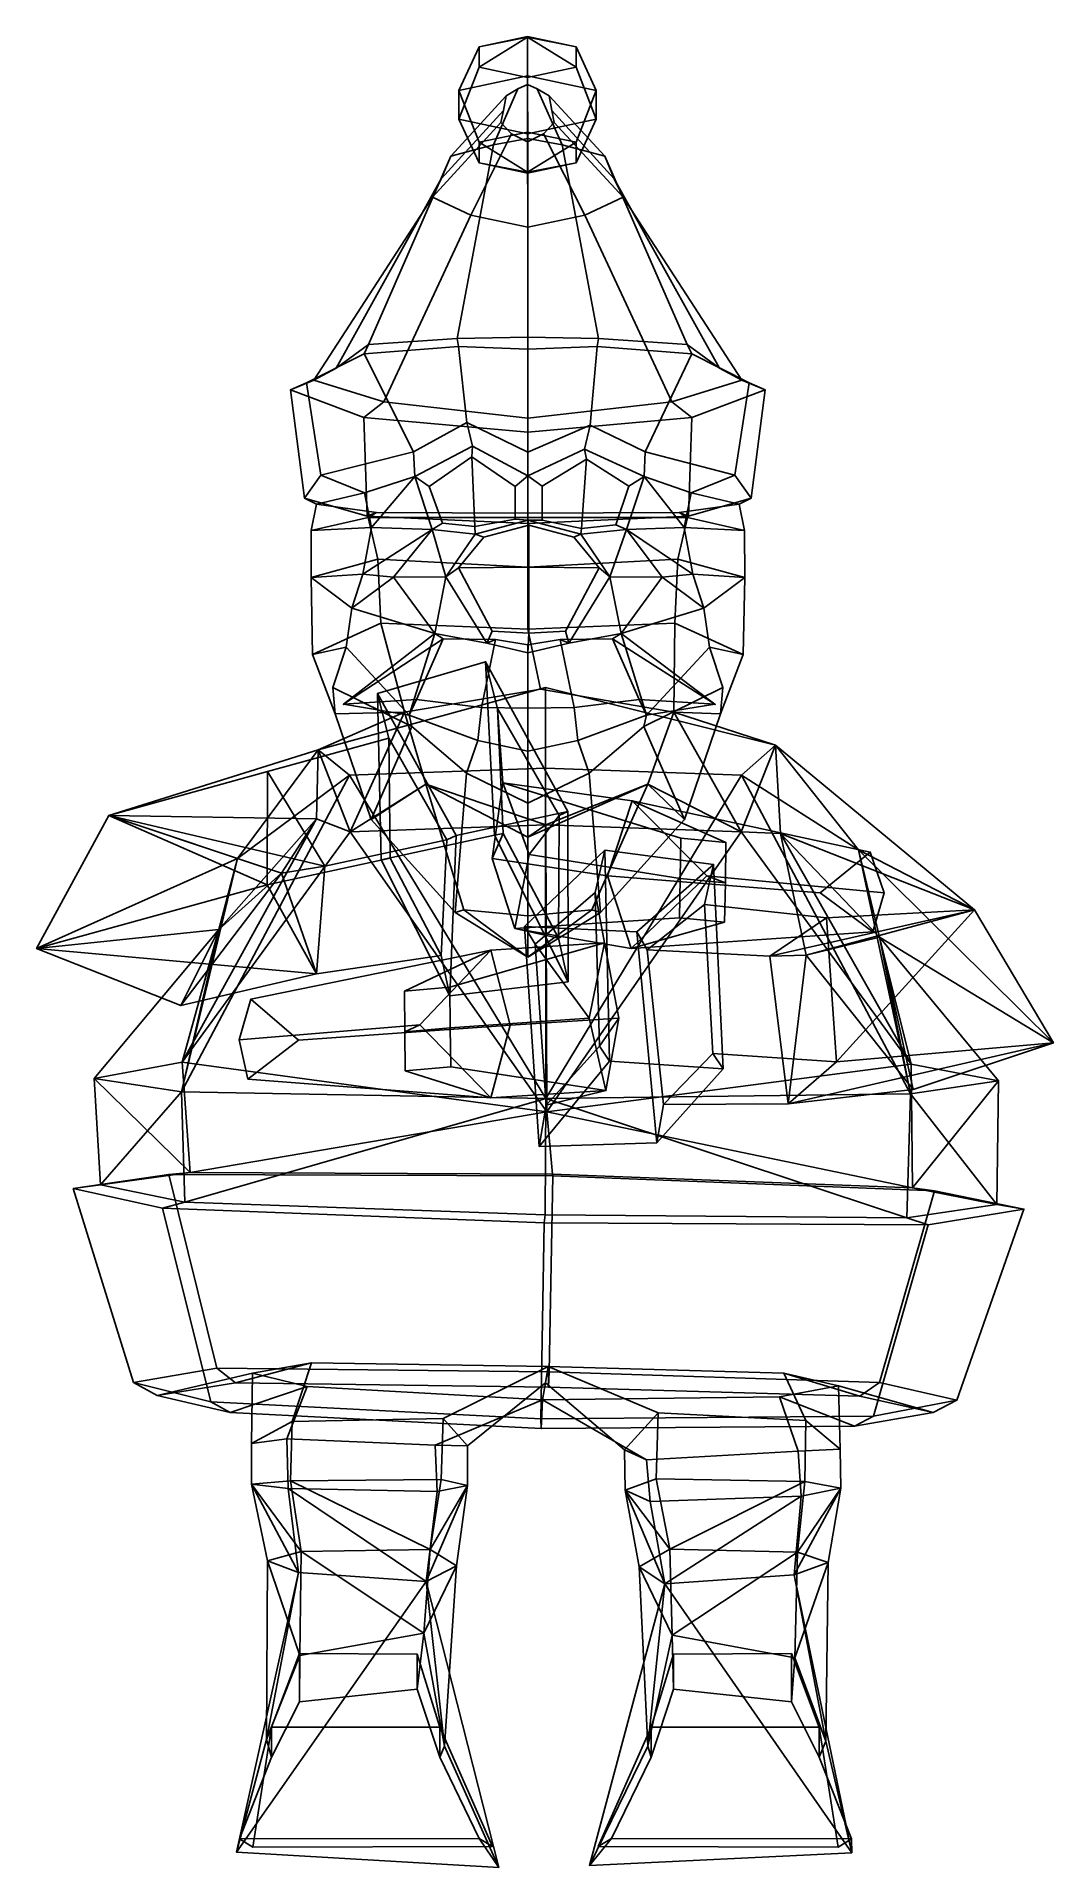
# Model space of a CAD drawing. Extents: x -144 to 140, y -159 to 354.
import ezdxf

# ---------------------------------------------------------------- set-up
doc = ezdxf.new("R2010")
doc.units = 0

msp = doc.modelspace()

# ---------------------------------------------------------------- linework, layer by layer
for p in [(-58.42202, 167.250183, 63.219982), (45.584549, 167.250183, 63.219982)]:
    msp.add_point(p)
for points in [[(-20.501186, 351.4599, -43.148941), (-6.892293, 354.325867, -50.041092), (-6.892291, 343.321533, -61.313976), (-26.138191, 339.268463, -51.567066)], [(-6.8923, 342.862, -22.472639), (-6.892297, 354.135529, -33.952457), (-20.501188, 345.727966, -29.36474)], [(-20.501188, 345.727966, -29.36474), (-6.892297, 354.135529, -33.952457), (-20.501186, 351.4599, -43.148941)], [(-6.892297, 354.135529, -33.952457), (-6.892293, 354.325867, -50.041092), (-20.501186, 351.4599, -43.148941)], [(-6.8923, 342.862, -22.472639), (6.716625, 345.727966, -29.364737), (-6.892297, 354.135529, -33.952457)], [(-6.892297, 354.135529, -33.952457), (6.716628, 351.4599, -43.148937), (-6.892293, 354.325867, -50.041092)], [(6.716625, 345.727966, -29.364737), (6.716628, 351.4599, -43.148937), (-6.892297, 354.135529, -33.952457)], [(6.716628, 351.4599, -43.148937), (12.353601, 339.268433, -51.567062), (-6.892291, 343.321533, -61.313976), (-6.892293, 354.325867, -50.041092)], [(-26.138197, 331.162262, -32.073193), (-20.501188, 345.727966, -29.36474), (-20.501186, 351.4599, -43.148941), (-26.138191, 339.268463, -51.567066)], [(12.353597, 331.162231, -32.073189), (12.353601, 339.268433, -51.567062), (6.716628, 351.4599, -43.148937), (6.716625, 345.727966, -29.364737)], [(-6.8923, 327.109161, -22.326309), (-6.8923, 342.862, -22.472639), (-20.501188, 345.727966, -29.36474), (-26.138197, 331.162262, -32.073193)], [(-6.8923, 327.109161, -22.326309), (12.353597, 331.162231, -32.073189), (6.716625, 345.727966, -29.364737), (-6.8923, 342.862, -22.472639)], [(-9.597707, 339.716187, -29.997396), (-12.938208, 337.721619, -30.83942), (-28.40732, 320.865143, 21.862835), (-16.476961, 323.968018, 26.992773)], [(-26.138197, 331.162262, -32.073193), (-26.138191, 339.268463, -51.567066), (-20.501184, 324.702698, -54.275463), (-20.501186, 318.970795, -40.491264)], [(-20.501184, 324.702698, -54.275463), (-26.138191, 339.268463, -51.567066), (-6.892291, 343.321533, -61.313976), (-6.892291, 327.568695, -61.167618)], [(-6.902285, 340.880188, -29.505989), (-9.597707, 339.716187, -29.997396), (-16.476961, 323.968018, 26.992773), (-6.850454, 325.77887, 29.986599)], [(-6.902285, 340.880188, -29.505989), (-6.850454, 325.77887, 29.986599), (2.776053, 323.968018, 26.992775), (-4.206863, 339.716187, -29.997396)], [(6.716628, 324.702698, -54.275459), (-6.892291, 327.568695, -61.167618), (-6.892291, 343.321533, -61.313976), (12.353601, 339.268433, -51.567062)], [(-4.206863, 339.716187, -29.997396), (2.776053, 323.968018, 26.992775), (14.706411, 320.865143, 21.862839), (-0.866363, 337.721619, -30.839418)], [(12.353597, 331.162231, -32.073189), (6.716625, 318.970764, -40.491261), (6.716628, 324.702698, -54.275459), (12.353601, 339.268433, -51.567062)], [(-13.688224, 333.613525, -32.573689), (-14.374884, 330.299744, -33.972622), (-33.538303, 309.319, 2.773918), (-31.085949, 314.474213, 11.296873)], [(-12.938208, 337.721619, -30.83942), (-13.688224, 333.613525, -32.573689), (-31.085949, 314.474213, 11.296873), (-28.40732, 320.865143, 21.862835)], [(-0.866363, 337.721619, -30.839418), (14.706411, 320.865143, 21.862839), (17.385035, 314.474213, 11.296876), (-0.116348, 333.613525, -32.573685)], [(-0.116348, 333.613525, -32.573685), (17.385035, 314.474213, 11.296876), (19.837399, 309.319, 2.773922), (0.570313, 330.299744, -33.972618)], [(-14.374884, 330.299744, -33.972622), (-11.37394, 327.060425, -35.340092), (-22.820644, 304.279663, -5.557462), (-33.538303, 309.319, 2.773918)], [(-6.8923, 327.109161, -22.326309), (-26.138197, 331.162262, -32.073193), (-20.501186, 318.970795, -40.491264), (-6.892298, 316.104828, -33.599163)], [(-6.8923, 327.109161, -22.326309), (-6.892298, 316.104828, -33.599163), (6.716625, 318.970764, -40.491261), (12.353597, 331.162231, -32.073189)], [(0.570313, 330.299744, -33.972618), (19.837399, 309.319, 2.773922), (9.119729, 304.279663, -5.55746), (-2.430635, 327.060425, -35.340088)], [(-51.471027, 268.092407, 52.329594), (-26.61072, 269.73584, 65.194839), (-16.476961, 323.968018, 26.992773), (-28.40732, 320.865143, 21.862835)], [(-6.822457, 270.067078, 72.62252), (-6.850454, 325.77887, 29.986599), (-16.476961, 323.968018, 26.992773), (-26.61072, 269.73584, 65.194839)], [(-11.37394, 327.060425, -35.340092), (-6.902287, 324.878143, -36.261372), (-6.850458, 300.884705, -11.170247), (-22.820644, 304.279663, -5.557462)], [(-20.501186, 318.970795, -40.491264), (-20.501184, 324.702698, -54.275463), (-6.892303, 316.295135, -49.687748)], [(-6.892303, 316.295135, -49.687748), (-20.501184, 324.702698, -54.275463), (-6.892291, 327.568695, -61.167618)], [(-2.430635, 327.060425, -35.340088), (9.119729, 304.279663, -5.55746), (-6.850458, 300.884705, -11.170247), (-6.902287, 324.878143, -36.261372)], [(-6.892303, 316.295135, -49.687748), (-6.892291, 327.568695, -61.167618), (6.716628, 324.702698, -54.275459)], [(6.716625, 318.970764, -40.491261), (-6.892303, 316.295135, -49.687748), (6.716628, 324.702698, -54.275459)], [(-6.822457, 270.067078, 72.62252), (12.965803, 269.73584, 65.194839), (2.776053, 323.968018, 26.992775), (-6.850454, 325.77887, 29.986599)], [(37.826115, 268.092407, 52.329594), (14.706411, 320.865143, 21.862839), (2.776053, 323.968018, 26.992775), (12.965803, 269.73584, 65.194839)], [(-60.511559, 261.394897, 24.882406), (-51.471027, 268.092407, 52.329594), (-28.40732, 320.865143, 21.862835), (-31.085949, 314.474213, 11.296873)], [(-6.892298, 316.104828, -33.599163), (-20.501186, 318.970795, -40.491264), (-6.892303, 316.295135, -49.687748)], [(-6.892298, 316.104828, -33.599163), (-6.892303, 316.295135, -49.687748), (6.716625, 318.970764, -40.491261)], [(46.866646, 261.394897, 24.882406), (17.385035, 314.474213, 11.296876), (14.706411, 320.865143, 21.862839), (37.826115, 268.092407, 52.329594)], [(-66.781494, 258.080444, 1.914209), (-60.511559, 261.394897, 24.882406), (-31.085949, 314.474213, 11.296873), (-33.538303, 309.319, 2.773918)], [(53.136585, 258.080444, 1.914209), (19.837399, 309.319, 2.773922), (17.385035, 314.474213, 11.296876), (46.866646, 261.394897, 24.882406)], [(-47.193584, 252.001343, -18.824774), (-66.781494, 258.080444, 1.914209), (-33.538303, 309.319, 2.773918), (-22.820644, 304.279663, -5.557462)], [(33.548664, 252.001343, -18.824774), (9.119729, 304.279663, -5.55746), (19.837399, 309.319, 2.773922), (53.136585, 258.080444, 1.914209)], [(-6.822457, 247.436005, -37.79319), (-47.193584, 252.001343, -18.824774), (-22.820644, 304.279663, -5.557462), (-6.850458, 300.884705, -11.170247)], [(-6.822457, 247.436005, -37.79319), (-6.850458, 300.884705, -11.170247), (9.119729, 304.279663, -5.55746), (33.548664, 252.001343, -18.824774)], [(-52.713379, 265.413269, 56.941235), (-51.471027, 268.092407, 52.329594), (-60.511559, 261.394897, 24.882406), (-68.810234, 257.338562, 26.292356)], [(-26.222055, 267.478363, 70.100174), (-26.61072, 269.73584, 65.194839), (-51.471027, 268.092407, 52.329594), (-52.713379, 265.413269, 56.941235)], [(-23.865229, 246.201416, 74.308189), (-26.222055, 267.478363, 70.100174), (-52.713379, 265.413269, 56.941235), (-38.805965, 237.955627, 63.193748)], [(-6.822457, 266.730194, 76.215675), (-6.822457, 270.067078, 72.62252), (-26.61072, 269.73584, 65.194839), (-26.222055, 267.478363, 70.100174)], [(-6.822457, 237.872467, 78.532204), (-6.822457, 266.730194, 76.215675), (-26.222055, 267.478363, 70.100174), (-23.865229, 246.201416, 74.308189)], [(-6.822457, 266.730194, 76.215675), (12.577139, 267.478363, 70.100174), (12.965803, 269.73584, 65.194839), (-6.822457, 270.067078, 72.62252)], [(-6.822457, 237.872467, 78.532204), (10.624038, 245.397034, 74.378563), (12.577139, 267.478363, 70.100174), (-6.822457, 266.730194, 76.215675)], [(10.624038, 245.397034, 74.378563), (26.033091, 237.955627, 63.193756), (39.068466, 265.413239, 56.941235), (12.577139, 267.478363, 70.100174)], [(12.577139, 267.478363, 70.100174), (39.068466, 265.413239, 56.941235), (37.826115, 268.092407, 52.329594), (12.965803, 269.73584, 65.194839)], [(39.068466, 265.413239, 56.941235), (55.165321, 257.338562, 26.292356), (46.866646, 261.394897, 24.882406), (37.826115, 268.092407, 52.329594)], [(-38.805965, 237.955627, 63.193748), (-52.713379, 265.413269, 56.941235), (-68.810234, 257.338562, 26.292356), (-64.763168, 231.383728, 44.633698)], [(26.033091, 237.955627, 63.193756), (51.118263, 231.383728, 44.633698), (55.165321, 257.338562, 26.292356), (39.068466, 265.413239, 56.941235)], [(-68.810234, 257.338562, 26.292356), (-60.511559, 261.394897, 24.882406), (-66.781494, 258.080444, 1.914209), (-73.335922, 255.327576, 0.490608)], [(-73.335922, 255.327576, 0.490608), (-66.781494, 258.080444, 1.914209), (-47.193584, 252.001343, -18.824774), (-52.722301, 247.550171, -22.258598)], [(-64.763168, 231.383728, 44.633698), (-68.810234, 257.338562, 26.292356), (-73.335922, 255.327576, 0.490608), (-69.336586, 224.944366, 7.331895)], [(59.691013, 255.327576, 0.490608), (39.077385, 247.550171, -22.258598), (33.548664, 252.001343, -18.824774), (53.136585, 258.080444, 1.914209)], [(55.165321, 257.338562, 26.292356), (59.691013, 255.327576, 0.490608), (53.136585, 258.080444, 1.914209), (46.866646, 261.394897, 24.882406)], [(51.118263, 231.383728, 44.633698), (55.691677, 224.944366, 7.331895), (59.691013, 255.327576, 0.490608), (55.165321, 257.338562, 26.292356)], [(-69.336586, 224.944366, 7.331895), (-73.335922, 255.327576, 0.490608), (-52.722301, 247.550171, -22.258598), (-51.826973, 219.937134, -18.481968)], [(-52.722301, 247.550171, -22.258598), (-47.193584, 252.001343, -18.824774), (-6.822457, 247.436005, -37.79319), (-6.822457, 243.437347, -42.012718)], [(39.077385, 247.550171, -22.258598), (-6.822457, 243.437347, -42.012718), (-6.822457, 247.436005, -37.79319), (33.548664, 252.001343, -18.824774)], [(55.691677, 224.944366, 7.331895), (38.18206, 219.937134, -18.481968), (39.077385, 247.550171, -22.258598), (59.691013, 255.327576, 0.490608)], [(-51.826973, 219.937134, -18.481968), (-52.722301, 247.550171, -22.258598), (-6.822457, 243.437347, -42.012718), (-6.822457, 217.929108, -38.149902)], [(38.18206, 219.937134, -18.481968), (-6.822457, 217.929108, -38.149902), (-6.822457, 243.437347, -42.012718), (39.077385, 247.550171, -22.258598)], [(-23.865229, 246.201416, 74.308189), (-38.805965, 237.955627, 63.193748), (-38.513256, 231.022278, 61.693752), (-22.296537, 239.555267, 73.657349)], [(-6.822457, 237.872467, 78.532204), (-23.865229, 246.201416, 74.308189), (-22.296537, 239.555267, 73.657349), (-6.822457, 231.26413, 75.808495)], [(-6.822457, 237.872467, 78.532204), (-6.822457, 231.26413, 75.808495), (9.055344, 238.748413, 73.671425), (10.624038, 245.397034, 74.378563)], [(10.624038, 245.397034, 74.378563), (9.055344, 238.748413, 73.671425), (25.740377, 231.022278, 61.693752), (26.033091, 237.955627, 63.193756)], [(-52.597633, 226.445709, 45.054188), (-38.513256, 231.022278, 61.693752), (-38.805965, 237.955627, 63.193748), (-64.763168, 231.383728, 44.633698)], [(-22.555386, 236.582703, 71.194542), (-22.296537, 239.555267, 73.657349), (-38.513256, 231.022278, 61.693752), (-34.492519, 228.213989, 61.378971)], [(-21.656029, 217.0896, 69.365013), (-22.555386, 236.582703, 71.194542), (-34.492519, 228.213989, 61.378971), (-30.745516, 218.02417, 64.272789)], [(-22.555386, 236.582703, 71.194542), (-10.407512, 228.210815, 72.820572), (-6.822457, 231.26413, 75.808495), (-22.296537, 239.555267, 73.657349)], [(-10.407512, 228.210815, 72.820572), (-22.555386, 236.582703, 71.194542), (-21.656029, 217.0896, 69.365013), (-10.407512, 219.093567, 73.664772)], [(9.562217, 235.887573, 70.993492), (9.055344, 238.748413, 73.671425), (-6.822457, 231.26413, 75.808495), (-2.784265, 228.330078, 73.000885)], [(9.562217, 235.887573, 70.993492), (21.481562, 228.333496, 58.875477), (25.740377, 231.022278, 61.693752), (9.055344, 238.748413, 73.671425)], [(38.952717, 226.445709, 45.054188), (51.118263, 231.383728, 44.633698), (26.033091, 237.955627, 63.193756), (25.740377, 231.022278, 61.693752)], [(-64.763168, 231.383728, 44.633698), (-69.336586, 224.944366, 7.331895), (-66.031044, 223.28125, 8.137933), (-52.597633, 226.445709, 45.054188)], [(-50.624882, 216.74408, 45.380844), (-38.513256, 231.022278, 61.693752), (-52.597633, 226.445709, 45.054188)], [(-33.582989, 216.183472, 65.274132), (-38.513256, 231.022278, 61.693752), (-50.624882, 216.74408, 45.380844)], [(-30.745516, 218.02417, 64.272789), (-34.492519, 228.213989, 61.378971), (-38.513256, 231.022278, 61.693752), (-33.582989, 216.183472, 65.274132)], [(-10.407512, 219.093567, 73.664772), (-6.822457, 218.84613, 76.869171), (-6.822457, 231.26413, 75.808495), (-10.407512, 228.210815, 72.820572)], [(-2.784265, 218.82547, 74.043129), (-2.784265, 228.330078, 73.000885), (-6.822457, 231.26413, 75.808495), (-6.822457, 218.84613, 76.869171)], [(-2.784265, 228.330078, 73.000885), (-2.784265, 218.82547, 74.043129), (8.245203, 216.477234, 68.734802), (9.562217, 235.887573, 70.993492)], [(8.245203, 216.477234, 68.734802), (17.807528, 217.473267, 62.448086), (21.481562, 228.333496, 58.875477), (9.562217, 235.887573, 70.993492)], [(17.807528, 217.473267, 62.448086), (20.810112, 216.183472, 65.274132), (25.740377, 231.022278, 61.693752), (21.481562, 228.333496, 58.875477)], [(20.810112, 216.183472, 65.274132), (36.979961, 216.74408, 45.380844), (25.740377, 231.022278, 61.693752)], [(36.979961, 216.74408, 45.380844), (38.952717, 226.445709, 45.054188), (25.740377, 231.022278, 61.693752)], [(51.118263, 231.383728, 44.633698), (38.952717, 226.445709, 45.054188), (52.386139, 223.28125, 8.137933), (55.691677, 224.944366, 7.331895)], [(-52.597633, 226.445709, 45.054188), (-66.031044, 223.28125, 8.137933), (-67.535454, 215.927917, 9.187004), (-50.624882, 216.74408, 45.380844)], [(38.952717, 226.445709, 45.054188), (36.979961, 216.74408, 45.380844), (53.890541, 215.927917, 9.187004), (52.386139, 223.28125, 8.137933)], [(-69.336586, 224.944366, 7.331895), (-51.826973, 219.937134, -18.481968), (-49.240845, 220.985962, -18.175076), (-66.031044, 223.28125, 8.137933)], [(-67.535454, 215.927917, 9.187004), (-66.031044, 223.28125, 8.137933), (-49.240845, 220.985962, -18.175076), (-51.553207, 219.6073, -20.602636)], [(-51.826973, 219.937134, -18.481968), (-6.822457, 217.929108, -38.149902), (-6.822457, 220.75943, -35.33448), (-49.240845, 220.985962, -18.175076)], [(-51.553207, 219.6073, -20.602636), (-49.240845, 220.985962, -18.175076), (-6.822457, 220.75943, -35.33448), (-6.822456, 219.533142, -35.680275)], [(38.18206, 219.937134, -18.481968), (35.595932, 220.985962, -18.175076), (-6.822457, 220.75943, -35.33448), (-6.822457, 217.929108, -38.149902)], [(37.908287, 219.6073, -20.602636), (-6.822456, 219.533142, -35.680275), (-6.822457, 220.75943, -35.33448), (35.595932, 220.985962, -18.175076)], [(55.691677, 224.944366, 7.331895), (52.386139, 223.28125, 8.137933), (35.595932, 220.985962, -18.175076), (38.18206, 219.937134, -18.481968)], [(53.890541, 215.927917, 9.187004), (37.908287, 219.6073, -20.602636), (35.595932, 220.985962, -18.175076), (52.386139, 223.28125, 8.137933)], [(-67.557236, 202.734009, 11.365936), (-67.535454, 215.927917, 9.187004), (-51.553207, 219.6073, -20.602636), (-48.80843, 207.910248, -22.086367)], [(-50.624882, 216.74408, 45.380844), (-67.535454, 215.927917, 9.187004), (-67.557236, 202.734009, 11.365936), (-53.06665, 203.644897, 45.229668)], [(-53.06665, 203.644897, 45.229668), (-33.582989, 216.183472, 65.274132), (-50.624882, 216.74408, 45.380844)], [(-44.412674, 202.828186, 68.450684), (-33.582989, 216.183472, 65.274132), (-53.06665, 203.644897, 45.229668)], [(-48.80843, 207.910248, -22.086367), (-51.553207, 219.6073, -20.602636), (-6.822456, 219.533142, -35.680275), (-6.822454, 205.656921, -34.220951)], [(-44.412674, 202.828186, 68.450684), (-29.780912, 202.981506, 71.485115), (-33.582989, 216.183472, 65.274132)], [(-21.656029, 217.0896, 69.365013), (-30.745516, 218.02417, 64.272789), (-33.582989, 216.183472, 65.274132), (-21.623137, 214.902557, 71.560844)], [(-29.780912, 202.981506, 71.485115), (-21.623137, 214.902557, 71.560844), (-33.582989, 216.183472, 65.274132)], [(-6.564075, 205.642883, 95.391022), (-6.564075, 217.459778, 91.260994), (-19.186949, 214.025513, 87.744476), (-26.263277, 205.461182, 88.941811)], [(-21.656029, 217.0896, 69.365013), (-21.623137, 214.902557, 71.560844), (-6.822457, 218.84613, 76.869171), (-10.407512, 219.093567, 73.664772)], [(-6.564075, 217.459778, 91.260994), (-6.822457, 218.84613, 76.869171), (-21.623137, 214.902557, 71.560844), (-19.186949, 214.025513, 87.744476)], [(-6.564075, 217.459778, 91.260994), (6.058797, 214.025513, 87.744476), (7.978221, 214.902557, 71.560844), (-6.822457, 218.84613, 76.869171)], [(8.245203, 216.477234, 68.734802), (-2.784265, 218.82547, 74.043129), (-6.822457, 218.84613, 76.869171), (7.978221, 214.902557, 71.560844)], [(35.163513, 207.910248, -22.086367), (-6.822454, 205.656921, -34.220951), (-6.822456, 219.533142, -35.680275), (37.908287, 219.6073, -20.602636)], [(-6.564075, 205.642883, 95.391022), (13.135126, 205.461182, 88.941811), (6.058797, 214.025513, 87.744476), (-6.564075, 217.459778, 91.260994)], [(8.245203, 216.477234, 68.734802), (7.978221, 214.902557, 71.560844), (20.810112, 216.183472, 65.274132), (17.807528, 217.473267, 62.448086)], [(16.136, 202.981506, 71.485115), (20.810112, 216.183472, 65.274132), (7.978221, 214.902557, 71.560844)], [(30.767759, 202.828186, 68.450684), (20.810112, 216.183472, 65.274132), (16.136, 202.981506, 71.485115)], [(39.421738, 203.644897, 45.229668), (36.979961, 216.74408, 45.380844), (20.810112, 216.183472, 65.274132)], [(30.767759, 202.828186, 68.450684), (39.421738, 203.644897, 45.229668), (20.810112, 216.183472, 65.274132)], [(53.912327, 202.734009, 11.365936), (35.163513, 207.910248, -22.086367), (37.908287, 219.6073, -20.602636), (53.890541, 215.927917, 9.187004)], [(36.979961, 216.74408, 45.380844), (39.421738, 203.644897, 45.229668), (53.912327, 202.734009, 11.365936), (53.890541, 215.927917, 9.187004)], [(-26.263277, 205.461182, 88.941811), (-19.186949, 214.025513, 87.744476), (-21.623137, 214.902557, 71.560844), (-29.780912, 202.981506, 71.485115)], [(13.135126, 205.461182, 88.941811), (16.136, 202.981506, 71.485115), (7.978221, 214.902557, 71.560844), (6.058797, 214.025513, 87.744476)], [(-67.12088, 181.179749, 12.728623), (-67.557236, 202.734009, 11.365936), (-48.80843, 207.910248, -22.086367), (-48.015713, 189.922577, -19.17552)], [(-48.015713, 189.922577, -19.17552), (-48.80843, 207.910248, -22.086367), (-6.822454, 205.656921, -34.220951), (-6.822454, 188.296875, -29.789793)], [(-16.838949, 187.713196, 84.106117), (-26.263277, 205.461182, 88.941811), (-29.780912, 202.981506, 71.485115), (-18.288918, 184.39447, 71.236389)], [(-6.564075, 187.191711, 89.336143), (-6.564075, 205.642883, 95.391022), (-26.263277, 205.461182, 88.941811), (-16.838949, 187.713196, 84.106117)], [(34.370796, 189.922577, -19.17552), (-6.822454, 188.296875, -29.789793), (-6.822454, 205.656921, -34.220951), (35.163513, 207.910248, -22.086367)], [(-6.564075, 187.191711, 89.336143), (3.7108, 187.713196, 84.106117), (13.135126, 205.461182, 88.941811), (-6.564075, 205.642883, 95.391022)], [(3.7108, 187.713196, 84.106117), (4.644003, 184.39447, 71.236389), (16.136, 202.981506, 71.485115), (13.135126, 205.461182, 88.941811)], [(53.475975, 181.179749, 12.728622), (34.370796, 189.922577, -19.17552), (35.163513, 207.910248, -22.086367), (53.912327, 202.734009, 11.365936)], [(-53.06665, 203.644897, 45.229668), (-67.557236, 202.734009, 11.365936), (-56.132725, 194.121521, 44.67289)], [(-57.738468, 183.19165, 44.851593), (-56.132725, 194.121521, 44.67289), (-67.557236, 202.734009, 11.365936), (-67.12088, 181.179749, 12.728623)], [(-56.132725, 194.121521, 44.67289), (-44.412674, 202.828186, 68.450684), (-53.06665, 203.644897, 45.229668)], [(-32.916054, 187.014832, 65.333252), (-44.412674, 202.828186, 68.450684), (-56.132725, 194.121521, 44.67289)], [(-32.916054, 187.014832, 65.333252), (-29.780912, 202.981506, 71.485115), (-44.412674, 202.828186, 68.450684)], [(-18.288918, 184.39447, 71.236389), (-29.780912, 202.981506, 71.485115), (-32.916054, 187.014832, 65.333252)], [(4.644003, 184.39447, 71.236389), (19.271139, 187.014832, 65.333252), (16.136, 202.981506, 71.485115)], [(19.271139, 187.014832, 65.333252), (30.767759, 202.828186, 68.450684), (16.136, 202.981506, 71.485115)], [(19.271139, 187.014832, 65.333252), (42.487812, 194.121521, 44.67289), (30.767759, 202.828186, 68.450684)], [(42.487812, 194.121521, 44.67289), (39.421738, 203.644897, 45.229668), (30.767759, 202.828186, 68.450684)], [(39.421738, 203.644897, 45.229668), (42.487812, 194.121521, 44.67289), (53.912327, 202.734009, 11.365936)], [(44.093555, 183.19165, 44.851593), (53.475975, 181.179749, 12.728622), (53.912327, 202.734009, 11.365936), (42.487812, 194.121521, 44.67289)], [(-60.792343, 164.568085, 16.837736), (-67.12088, 181.179749, 12.728623), (-48.015713, 189.922577, -19.17552), (-41.404099, 165.041321, 18.817078)], [(-57.738468, 183.19165, 44.851593), (-40.024063, 164.188873, 71.642601), (-32.916054, 187.014832, 65.333252), (-56.132725, 194.121521, 44.67289)], [(-41.404099, 165.041321, 18.817078), (-48.015713, 189.922577, -19.17552), (-6.822454, 188.296875, -29.789793), (-3.284479, 171.476776, -1.357583)], [(34.079964, 165.041321, 18.817078), (-3.284479, 171.476776, -1.357583), (-6.822454, 188.296875, -29.789793), (34.370796, 189.922577, -19.17552)], [(44.093555, 183.19165, 44.851593), (42.487812, 194.121521, 44.67289), (19.271139, 187.014832, 65.333252), (26.379147, 164.188873, 71.642601)], [(47.147427, 164.568085, 16.837734), (34.079964, 165.041321, 18.817078), (34.370796, 189.922577, -19.17552), (53.475975, 181.179749, 12.728622)], [(-30.549862, 185.594177, 79.333473), (-32.916054, 187.014832, 65.333252), (-58.42202, 167.250183, 63.219982)], [(-58.42202, 167.250183, 63.219982), (-32.916054, 187.014832, 65.333252), (-40.024063, 164.188873, 71.642601)], [(-38.027065, 168.545471, 81.727486), (-30.549862, 185.594177, 79.333473), (-58.42202, 167.250183, 63.219982)], [(-15.852491, 185.331909, 79.450584), (-30.549862, 185.594177, 79.333473), (-38.027065, 168.545471, 81.727486), (-19.813444, 166.354156, 90.39505)], [(-30.549862, 185.594177, 79.333473), (-15.852491, 185.331909, 79.450584), (-18.288918, 184.39447, 71.236389), (-32.916054, 187.014832, 65.333252)], [(-19.813444, 166.354156, 90.39505), (-6.822457, 166.150696, 91.078758), (-6.822457, 183.917908, 82.19915), (-15.852491, 185.331909, 79.450584)], [(-6.564075, 187.191711, 89.336143), (-16.838949, 187.713196, 84.106117), (-18.288918, 184.39447, 71.236389), (-6.822457, 181.607117, 77.155876)], [(-6.822457, 183.917908, 82.19915), (-6.822457, 181.607117, 77.155876), (-18.288918, 184.39447, 71.236389), (-15.852491, 185.331909, 79.450584)], [(-6.564075, 187.191711, 89.336143), (-6.822457, 181.607117, 77.155876), (4.644003, 184.39447, 71.236389), (3.7108, 187.713196, 84.106117)], [(6.168529, 166.354156, 90.39505), (2.207578, 185.331909, 79.450584), (-6.822457, 183.917908, 82.19915), (-6.822457, 166.150696, 91.078758)], [(-6.822457, 183.917908, 82.19915), (2.207578, 185.331909, 79.450584), (4.644003, 184.39447, 71.236389), (-6.822457, 181.607117, 77.155876)], [(16.904949, 185.594177, 79.333473), (19.271139, 187.014832, 65.333252), (4.644003, 184.39447, 71.236389), (2.207578, 185.331909, 79.450584)], [(2.207578, 185.331909, 79.450584), (6.168529, 166.354156, 90.39505), (24.382151, 168.545471, 81.727486), (16.904949, 185.594177, 79.333473)], [(16.904949, 185.594177, 79.333473), (45.584549, 167.250183, 63.219982), (19.271139, 187.014832, 65.333252)], [(24.382151, 168.545471, 81.727486), (45.584549, 167.250183, 63.219982), (16.904949, 185.594177, 79.333473)], [(45.584549, 167.250183, 63.219982), (26.379147, 164.188873, 71.642601), (19.271139, 187.014832, 65.333252)], [(-60.792343, 164.568085, 16.837736), (-61.461693, 171.933563, 48.021873), (-57.738468, 183.19165, 44.851593), (-67.12088, 181.179749, 12.728623)], [(-57.738468, 183.19165, 44.851593), (-61.461693, 171.933563, 48.021873), (-39.340893, 160.967133, 62.63142), (-40.024063, 164.188873, 71.642601)], [(44.093555, 183.19165, 44.851593), (26.379147, 164.188873, 71.642601), (25.695976, 160.967133, 62.63142), (47.816784, 171.933563, 48.021873)], [(47.147427, 164.568085, 16.837734), (53.475975, 181.179749, 12.728622), (44.093555, 183.19165, 44.851593), (47.816784, 171.933563, 48.021873)], [(-26.944336, 130.45343, 68.050903), (-48.944744, 170.205414, 124.135788), (-18.663691, 179.14032, 131.394516), (4.415992, 137.194275, 76.318451)], [(-16.205433, 130.512787, 170.042526), (-18.663691, 179.14032, 131.394516), (-48.944744, 170.205414, 124.135788), (-47.902683, 123.662781, 163.30629)], [(4.415992, 137.194275, 76.318451), (-18.663691, 179.14032, 131.394516), (-15.348837, 166.062866, 129.582535), (1.922254, 136.080139, 87.939178)], [(-16.205433, 130.512787, 170.042526), (-13.700036, 131.018433, 158.942276), (-15.348837, 166.062866, 129.582535), (-18.663691, 179.14032, 131.394516)], [(-1.853932, 171.927277, 3.529094), (-1.857344, 149.316742, -47.529369), (-56.752666, 147.36026, -38.371311), (-65.524681, 154.414581, -2.701592)], [(-1.853932, 171.927277, 3.529094), (-65.524681, 154.414581, -2.701592), (-41.404099, 165.041321, 18.817078), (-3.284479, 171.476776, -1.357583)], [(-39.340893, 160.967133, 62.63142), (-61.461693, 171.933563, 48.021873), (-60.792343, 164.568085, 16.837736), (-50.714275, 134.920624, 32.832161)], [(-26.944336, 130.45343, 68.050903), (-29.473032, 129.280762, 79.874817), (-45.763538, 157.72934, 122.327385), (-48.944744, 170.205414, 124.135788)], [(-47.902683, 123.662781, 163.30629), (-48.944744, 170.205414, 124.135788), (-45.763538, 157.72934, 122.327385), (-45.350567, 124.136353, 152.037979)], [(-3.284479, 171.476776, -1.357583), (34.079964, 165.041321, 18.817078), (62.50169, 155.765381, -2.614785), (-1.853932, 171.927277, 3.529094)], [(-1.853932, 171.927277, 3.529094), (62.50169, 155.765381, -2.614785), (53.064346, 147.36026, -38.371311), (-1.857344, 149.316742, -47.529369)], [(25.695976, 160.967133, 62.63142), (37.069359, 134.920624, 32.832161), (47.147427, 164.568085, 16.837734), (47.816784, 171.933563, 48.021873)], [(-65.524681, 154.414581, -2.701592), (-56.614574, 131.507935, 57.262676), (-41.404099, 165.041321, 18.817078)], [(-50.714275, 134.920624, 32.832161), (-60.792343, 164.568085, 16.837736), (-41.404099, 165.041321, 18.817078), (-35.416569, 144.857635, 42.10445)], [(-40.024063, 164.188873, 71.642601), (-38.027065, 168.545471, 81.727486), (-58.42202, 167.250183, 63.219982)], [(-56.614574, 131.507935, 57.262676), (-35.416569, 144.857635, 42.10445), (-41.404099, 165.041321, 18.817078)], [(-19.813444, 166.354156, 90.39505), (-38.027065, 168.545471, 81.727486), (-40.024063, 164.188873, 71.642601), (-20.815071, 157.055115, 80.489426)], [(-23.997366, 147.903625, 82.537277), (-20.815071, 157.055115, 80.489426), (-40.024063, 164.188873, 71.642601), (-39.340893, 160.967133, 62.63142)], [(-6.822457, 166.150696, 91.078758), (-19.813444, 166.354156, 90.39505), (-20.815071, 157.055115, 80.489426), (-6.822457, 154.088318, 85.960793)], [(-16.819128, 123.976837, 148.417038), (-13.80296, 145.25705, 128.528763), (-15.348837, 166.062866, 129.582535), (-13.700036, 131.018433, 158.942276)], [(-6.438095, 125.1073, 100.745781), (1.922254, 136.080139, 87.939178), (-15.348837, 166.062866, 129.582535), (-13.80296, 145.25705, 128.528763)], [(-6.822457, 166.150696, 91.078758), (-6.822457, 154.088318, 85.960793), (7.170156, 157.055115, 80.489426), (6.168529, 166.354156, 90.39505)], [(6.168529, 166.354156, 90.39505), (7.170156, 157.055115, 80.489426), (26.379147, 164.188873, 71.642601), (24.382151, 168.545471, 81.727486)], [(10.352449, 147.903625, 82.537277), (25.695976, 160.967133, 62.63142), (26.379147, 164.188873, 71.642601), (7.170156, 157.055115, 80.489426)], [(26.379147, 164.188873, 71.642601), (45.584549, 167.250183, 63.219982), (24.382151, 168.545471, 81.727486)], [(37.069359, 134.920624, 32.832161), (26.770889, 144.857635, 42.10445), (34.079964, 165.041321, 18.817078), (47.147427, 164.568085, 16.837734)], [(52.935226, 131.507935, 57.262672), (34.079964, 165.041321, 18.817078), (26.770889, 144.857635, 42.10445)], [(62.50169, 155.765381, -2.614785), (34.079964, 165.041321, 18.817078), (52.935226, 131.507935, 57.262672)], [(-27.182491, 108.919098, 64.584076), (-23.997366, 147.903625, 82.537277), (-39.340893, 160.967133, 62.63142), (-50.714275, 134.920624, 32.832161)], [(13.537577, 108.919098, 64.584076), (37.069359, 134.920624, 32.832161), (25.695976, 160.967133, 62.63142), (10.352449, 147.903625, 82.537277)], [(-66.00441, 135.099701, 38.882702), (-65.524681, 154.414581, -2.701592), (-124.151039, 136.082794, 86.927017)], [(-88.176422, 124.002655, -27.377434), (-124.151039, 136.082794, 86.927017), (-65.524681, 154.414581, -2.701592)], [(-88.176422, 124.002655, -27.377434), (-65.524681, 154.414581, -2.701592), (-56.752666, 147.36026, -38.371311)], [(-45.350567, 124.136353, 152.037979), (-45.763538, 157.72934, 122.327385), (-79.746414, 148.418091, 114.221115), (-79.868103, 116.630798, 144.508286)], [(-79.746414, 148.418091, 114.221115), (-45.763538, 157.72934, 122.327385), (-29.473032, 129.280762, 79.874817), (-63.712204, 121.865387, 71.079941)], [(-66.00441, 135.099701, 38.882702), (-56.614574, 131.507935, 57.262676), (-65.524681, 154.414581, -2.701592)], [(-6.822457, 139.558136, 88.903488), (-6.822457, 154.088318, 85.960793), (-20.815071, 157.055115, 80.489426), (-23.997366, 147.903625, 82.537277)], [(-6.822457, 139.558136, 88.903488), (10.352449, 147.903625, 82.537277), (7.170156, 157.055115, 80.489426), (-6.822457, 154.088318, 85.960793)], [(63.94001, 130.988831, 35.94899), (62.50169, 155.765381, -2.614785), (52.935226, 131.507935, 57.262672)], [(85.794403, 126.45755, -29.775909), (53.064346, 147.36026, -38.371311), (62.50169, 155.765381, -2.614785)], [(63.94001, 130.988831, 35.94899), (118.266006, 109.658691, 82.633804), (62.50169, 155.765381, -2.614785)], [(85.794403, 126.45755, -29.775909), (62.50169, 155.765381, -2.614785), (118.266006, 109.658691, 82.633804)], [(-1.772557, 56.781006, -104.184418), (-56.752666, 147.36026, -38.371311), (-1.857344, 149.316742, -47.529369)], [(-1.772557, 56.781006, -104.184418), (-1.857344, 149.316742, -47.529369), (53.064346, 147.36026, -38.371311)], [(-63.712204, 121.865387, 71.079941), (-124.151039, 136.082794, 86.927017), (-79.746414, 148.418091, 114.221115)], [(-79.868103, 116.630798, 144.508286), (-79.746414, 148.418091, 114.221115), (-124.151039, 136.082794, 86.927017)], [(-103.786919, 58.582291, -69.695015), (-56.752666, 147.36026, -38.371311), (-1.772557, 56.781006, -104.184418)], [(-103.786919, 58.582291, -69.695015), (-88.176422, 124.002655, -27.377434), (-56.752666, 147.36026, -38.371311)], [(-1.823221, 133.44873, 64.598213), (-35.416569, 144.857635, 42.10445), (-56.614574, 131.507935, 57.262676)], [(-27.182491, 108.919098, 64.584076), (-50.714275, 134.920624, 32.832161), (-35.416569, 144.857635, 42.10445), (-24.763546, 109.611389, 48.677391)], [(-24.763546, 109.611389, 48.677391), (-35.416569, 144.857635, 42.10445), (-6.822457, 130.013916, 22.734241), (-6.822457, 107.977234, 44.381317)], [(-6.822457, 130.013916, 22.734241), (-35.416569, 144.857635, 42.10445), (-1.823221, 133.44873, 64.598213)], [(-6.822457, 96.401932, 67.826012), (-6.822457, 139.558136, 88.903488), (-23.997366, 147.903625, 82.537277), (-27.182491, 108.919098, 64.584076)], [(15.501258, 119.137329, 168.416824), (22.384352, 140.175537, 139.616119), (-13.80296, 145.25705, 128.528763), (-16.819128, 123.976837, 148.417038)], [(35.870613, 118.393036, 84.706856), (-6.438095, 125.1073, 100.745781), (-13.80296, 145.25705, 128.528763), (36.068691, 129.751892, 85.039009)], [(48.648907, 128.504761, 87.804016), (36.068691, 129.751892, 85.039009), (-13.80296, 145.25705, 128.528763), (22.384352, 140.175537, 139.616119)], [(-6.822457, 96.401932, 67.826012), (13.537577, 108.919098, 64.584076), (10.352449, 147.903625, 82.537277), (-6.822457, 139.558136, 88.903488)], [(11.118631, 109.611389, 48.677391), (-6.822457, 107.977234, 44.381317), (-6.822457, 130.013916, 22.734241), (26.770889, 144.857635, 42.10445)], [(-6.822457, 130.013916, 22.734241), (-1.823221, 133.44873, 64.598213), (26.770889, 144.857635, 42.10445)], [(-1.823221, 133.44873, 64.598213), (52.935226, 131.507935, 57.262672), (26.770889, 144.857635, 42.10445)], [(100.323563, 58.03038, -69.985115), (-1.772557, 56.781006, -104.184418), (53.064346, 147.36026, -38.371311)], [(13.537577, 108.919098, 64.584076), (11.118631, 109.611389, 48.677391), (26.770889, 144.857635, 42.10445), (37.069359, 134.920624, 32.832161)], [(100.323563, 58.03038, -69.985115), (53.064346, 147.36026, -38.371311), (85.794403, 126.45755, -29.775909)], [(75.079689, 114.422241, 162.782959), (89.059517, 125.809845, 150.517456), (22.384352, 140.175537, 139.616119), (15.501258, 119.137329, 168.416824)], [(92.965515, 114.422241, 132.702911), (43.299309, 119.137329, 110.075371), (22.384352, 140.175537, 139.616119), (89.059517, 125.809845, 150.517456)], [(48.495266, 117.144135, 87.35421), (48.648907, 128.504761, 87.804016), (22.384352, 140.175537, 139.616119), (43.299309, 119.137329, 110.075371)], [(-88.176422, 124.002655, -27.377434), (-144.403595, 98.776947, 95.545624), (-124.151039, 136.082794, 86.927017)], [(-79.868103, 116.630798, 144.508286), (-124.151039, 136.082794, 86.927017), (-144.403595, 98.776947, 95.545624)], [(-66.00441, 135.099701, 38.882702), (-124.151039, 136.082794, 86.927017), (-75.783951, 119.906372, 74.209061)], [(-63.712204, 121.865387, 71.079941), (-75.783951, 119.906372, 74.209061), (-124.151039, 136.082794, 86.927017)], [(-103.600151, 66.945465, 84.530296), (-66.00441, 135.099701, 38.882702), (-93.409142, 104.088837, 10.593959)], [(-103.600151, 66.945465, 84.530296), (-56.614574, 131.507935, 57.262676), (-66.00441, 135.099701, 38.882702)], [(-93.409142, 104.088837, 10.593959), (-66.00441, 135.099701, 38.882702), (-75.783951, 119.906372, 74.209061)], [(-1.541031, 53.024582, 114.304474), (-1.823221, 133.44873, 64.598213), (-56.614574, 131.507935, 57.262676)], [(-28.634596, 85.538818, 117.285873), (-26.944336, 130.45343, 68.050903), (4.415992, 137.194275, 76.318451), (4.447506, 89.464172, 124.8899)], [(-10.464993, 104.425446, 125.687057), (1.770605, 101.660721, 124.821144), (1.922254, 136.080139, 87.939178), (-6.438095, 125.1073, 100.745781)], [(-1.541031, 53.024582, 114.304474), (52.935226, 131.507935, 57.262672), (-1.823221, 133.44873, 64.598213)], [(4.447506, 89.464172, 124.8899), (4.415992, 137.194275, 76.318451), (1.922254, 136.080139, 87.939178), (1.770605, 101.660721, 124.821144)], [(-1.541031, 53.024582, 114.304474), (-56.614574, 131.507935, 57.262676), (-103.600151, 66.945465, 84.530296)], [(-63.712204, 121.865387, 71.079941), (-29.473032, 129.280762, 79.874817), (-31.109827, 96.831726, 117.208061), (-66.021935, 91.704407, 109.124596)], [(-28.634596, 85.538818, 117.285873), (4.447506, 89.464172, 124.8899), (-16.205433, 130.512787, 170.042526), (-47.902683, 123.662781, 163.30629)], [(-28.634596, 85.538818, 117.285873), (-31.109827, 96.831726, 117.208061), (-29.473032, 129.280762, 79.874817), (-26.944336, 130.45343, 68.050903)], [(-10.464993, 104.425446, 125.687057), (-16.819128, 123.976837, 148.417038), (-13.700036, 131.018433, 158.942276), (1.770605, 101.660721, 124.821144)], [(4.447506, 89.464172, 124.8899), (1.770605, 101.660721, 124.821144), (-13.700036, 131.018433, 158.942276), (-16.205433, 130.512787, 170.042526)], [(-1.541031, 53.024582, 114.304474), (100.510323, 66.393555, 84.240196), (52.935226, 131.507935, 57.262672)], [(48.495266, 117.144135, 87.35421), (35.870613, 118.393036, 84.706856), (36.068691, 129.751892, 85.039009), (48.648907, 128.504761, 87.804016)], [(100.510323, 66.393555, 84.240196), (63.94001, 130.988831, 35.94899), (52.935226, 131.507935, 57.262672)], [(100.510323, 66.393555, 84.240196), (91.651253, 101.971039, 3.937366), (63.94001, 130.988831, 35.94899)], [(91.651253, 101.971039, 3.937366), (71.160744, 96.894867, 62.422657), (63.94001, 130.988831, 35.94899)], [(63.94001, 130.988831, 35.94899), (71.160744, 96.894867, 62.422657), (118.266006, 109.658691, 82.633804)], [(-93.409142, 104.088837, 10.593959), (-144.403595, 98.776947, 95.545624), (-88.176422, 124.002655, -27.377434)], [(-103.786919, 58.582291, -69.695015), (-93.409142, 104.088837, 10.593959), (-88.176422, 124.002655, -27.377434)], [(-66.021935, 91.704407, 109.124596), (-31.109827, 96.831726, 117.208061), (-45.350567, 124.136353, 152.037979), (-79.868103, 116.630798, 144.508286)], [(-28.634596, 85.538818, 117.285873), (-47.902683, 123.662781, 163.30629), (-45.350567, 124.136353, 152.037979), (-31.109827, 96.831726, 117.208061)], [(22.096384, 98.811569, 135.767227), (15.501258, 119.137329, 168.416824), (-16.819128, 123.976837, 148.417038), (-10.464993, 104.425446, 125.687057)], [(35.61768, 107.419159, 84.915009), (-10.464993, 104.425446, 125.687057), (-6.438095, 125.1073, 100.745781), (35.870613, 118.393036, 84.706856)], [(23.695251, 103.445251, 66.239044), (-7.717579, 104.935852, 76.644524), (14.725483, 126.319885, 142.709244), (45.210434, 122.359283, 132.48941)], [(-7.717579, 104.935852, 76.644524), (-4.814828, 99.985916, 87.112267), (12.068941, 114.523315, 136.458237), (14.725483, 126.319885, 142.709244)], [(16.076969, 67.198944, 161.87265), (14.725483, 126.319885, 142.709244), (12.068941, 114.523315, 136.458237), (13.211344, 71.397369, 151.679031)], [(16.076969, 67.198944, 161.87265), (47.878567, 65.091812, 152.859665), (45.210434, 122.359283, 132.48941), (14.725483, 126.319885, 142.709244)], [(89.778084, 103.415802, 148.287613), (92.965515, 114.422241, 132.702911), (89.059517, 125.809845, 150.517456), (75.079689, 114.422241, 162.782959)], [(100.323563, 58.03038, -69.985115), (85.794403, 126.45755, -29.775909), (91.651253, 101.971039, 3.937366)], [(85.794403, 126.45755, -29.775909), (118.266006, 109.658691, 82.633804), (140.366669, 72.307922, 79.766228)], [(91.651253, 101.971039, 3.937366), (85.794403, 126.45755, -29.775909), (140.366669, 72.307922, 79.766228)], [(-103.969734, 82.79715, 85.097237), (-93.409142, 104.088837, 10.593959), (-75.783951, 119.906372, 74.209061)], [(-66.021935, 91.704407, 109.124596), (-103.969734, 82.79715, 85.097237), (-75.783951, 119.906372, 74.209061)], [(-66.021935, 91.704407, 109.124596), (-75.783951, 119.906372, 74.209061), (-63.712204, 121.865387, 71.079941)], [(89.778084, 103.415802, 148.287613), (75.079689, 114.422241, 162.782959), (15.501258, 119.137329, 168.416824), (22.096384, 98.811569, 135.767227)], [(89.778084, 103.415802, 148.287613), (22.096384, 98.811569, 135.767227), (43.299309, 119.137329, 110.075371), (92.965515, 114.422241, 132.702911)], [(48.238857, 106.168213, 87.677307), (48.495266, 117.144135, 87.35421), (43.299309, 119.137329, 110.075371), (22.096384, 98.811569, 135.767227)], [(23.695251, 103.445251, 66.239044), (45.210434, 122.359283, 132.48941), (42.654881, 111.131927, 126.451363), (26.642241, 98.371735, 76.876198)], [(48.238857, 106.168213, 87.677307), (35.61768, 107.419159, 84.915009), (35.870613, 118.393036, 84.706856), (48.495266, 117.144135, 87.35421)], [(47.878567, 65.091812, 152.859665), (44.962933, 69.316101, 142.497879), (42.654881, 111.131927, 126.451363), (45.210434, 122.359283, 132.48941)], [(-66.021935, 91.704407, 109.124596), (-79.868103, 116.630798, 144.508286), (-144.403595, 98.776947, 95.545624)], [(10.346898, 79.308777, 90.361092), (14.679174, 100.348923, 118.300133), (12.068941, 114.523315, 136.458237), (-4.814828, 99.985916, 87.112267)], [(18.657331, 79.308777, 138.476547), (13.211344, 71.397369, 151.679031), (12.068941, 114.523315, 136.458237), (14.679174, 100.348923, 118.300133)], [(-6.822457, 96.401932, 67.826012), (-27.182491, 108.919098, 64.584076), (-24.763546, 109.611389, 48.677391)], [(-6.822457, 96.401932, 67.826012), (-24.763546, 109.611389, 48.677391), (-6.822457, 107.977234, 44.381317)], [(-6.822457, 96.401932, 67.826012), (-6.822457, 107.977234, 44.381317), (11.118631, 109.611389, 48.677391)], [(-6.822457, 96.401932, 67.826012), (11.118631, 109.611389, 48.677391), (13.537577, 108.919098, 64.584076)], [(76.829086, 107.34256, 115.270515), (60.94878, 96.611298, 65.712891), (26.642241, 98.371735, 76.876198), (42.654881, 111.131927, 126.451363)], [(44.962933, 69.316101, 142.497879), (79.590668, 67.046265, 132.485062), (76.829086, 107.34256, 115.270515), (42.654881, 111.131927, 126.451363)], [(60.94878, 96.611298, 65.712891), (118.266006, 109.658691, 82.633804), (71.160744, 96.894867, 62.422657)], [(60.94878, 96.611298, 65.712891), (76.829086, 107.34256, 115.270515), (118.266006, 109.658691, 82.633804)], [(79.590668, 67.046265, 132.485062), (118.266006, 109.658691, 82.633804), (76.829086, 107.34256, 115.270515)], [(79.590668, 67.046265, 132.485062), (140.366669, 72.307922, 79.766228), (118.266006, 109.658691, 82.633804)], [(-103.969734, 82.79715, 85.097237), (-144.403595, 98.776947, 95.545624), (-93.409142, 104.088837, 10.593959)], [(-103.600151, 66.945465, 84.530296), (-93.409142, 104.088837, 10.593959), (-128.305176, 62.363373, -1.159927)], [(-128.305176, 62.363373, -1.159927), (-93.409142, 104.088837, 10.593959), (-103.786919, 58.582291, -69.695015)], [(48.238857, 106.168213, 87.677307), (22.096384, 98.811569, 135.767227), (-10.464993, 104.425446, 125.687057), (35.61768, 107.419159, 84.915009)], [(29.308659, 44.350098, 96.578995), (-3.690593, 43.334717, 105.392265), (-7.717579, 104.935852, 76.644524), (23.695251, 103.445251, 66.239044)], [(-3.690593, 43.334717, 105.392265), (-1.680369, 54.925858, 109.579231), (-4.814828, 99.985916, 87.112267), (-7.717579, 104.935852, 76.644524)], [(29.308659, 44.350098, 96.578995), (23.695251, 103.445251, 66.239044), (26.642241, 98.371735, 76.876198), (31.166182, 55.087219, 100.442543)], [(-66.021935, 91.704407, 109.124596), (-144.403595, 98.776947, 95.545624), (-103.969734, 82.79715, 85.097237)], [(-87.677887, 73.197937, 117.891472), (-84.427246, 84.584625, 135.837723), (-17.225183, 98.338684, 127.74456), (-37.059181, 77.42981, 97.377968)], [(-71.080818, 73.09729, 148.701187), (-11.754186, 77.295639, 156.843063), (-17.225183, 98.338684, 127.74456), (-84.427246, 84.584625, 135.837723)], [(-41.378349, 86.801514, 74.885826), (-17.225183, 98.338684, 127.74456), (14.679174, 100.348923, 118.300133), (-28.681849, 87.931946, 72.653564)], [(-41.307247, 75.439117, 74.460449), (-37.059181, 77.42981, 97.377968), (-17.225183, 98.338684, 127.74456), (-41.378349, 86.801514, 74.885826)], [(-28.571293, 76.571152, 72.347595), (-28.681849, 87.931946, 72.653564), (14.679174, 100.348923, 118.300133), (10.346898, 79.308777, 90.361092)], [(-11.754186, 77.295639, 156.843063), (18.657331, 79.308777, 138.476547), (14.679174, 100.348923, 118.300133), (-17.225183, 98.338684, 127.74456)], [(15.052685, 58.98288, 115.627686), (10.346898, 79.308777, 90.361092), (-4.814828, 99.985916, 87.112267), (-1.680369, 54.925858, 109.579231)], [(60.94878, 96.611298, 65.712891), (66.042313, 55.25856, 90.741333), (31.166182, 55.087219, 100.442543), (26.642241, 98.371735, 76.876198)], [(101.120125, 59.258118, 62.23867), (71.160744, 96.894867, 62.422657), (91.651253, 101.971039, 3.937366)], [(100.510323, 66.393555, 84.240196), (125.007721, 61.678406, -1.519957), (91.651253, 101.971039, 3.937366)], [(125.007721, 61.678406, -1.519957), (100.323563, 58.03038, -69.985115), (91.651253, 101.971039, 3.937366)], [(101.120125, 59.258118, 62.23867), (91.651253, 101.971039, 3.937366), (140.366669, 72.307922, 79.766228)], [(66.042313, 55.25856, 90.741333), (60.94878, 96.611298, 65.712891), (71.160744, 96.894867, 62.422657)], [(66.042313, 55.25856, 90.741333), (71.160744, 96.894867, 62.422657), (101.120125, 59.258118, 62.23867)], [(-41.307247, 75.439117, 74.460449), (-41.378349, 86.801514, 74.885826), (-28.681849, 87.931946, 72.653564), (-28.571293, 76.571152, 72.347595)], [(-85.250732, 62.193604, 133.614014), (-71.080818, 73.09729, 148.701187), (-84.427246, 84.584625, 135.837723), (-87.677887, 73.197937, 117.891472)], [(-85.250732, 62.193604, 133.614014), (-87.677887, 73.197937, 117.891472), (-37.059181, 77.42981, 97.377968), (-17.143877, 56.966476, 123.975075)], [(-85.250732, 62.193604, 133.614014), (-17.143877, 56.966476, 123.975075), (-11.754186, 77.295639, 156.843063), (-71.080818, 73.09729, 148.701187)], [(-41.162663, 64.462021, 74.811012), (-17.143877, 56.966476, 123.975075), (-37.059181, 77.42981, 97.377968), (-41.307247, 75.439117, 74.460449)], [(-28.425322, 65.595886, 72.583176), (-28.571293, 76.571152, 72.347595), (10.346898, 79.308777, 90.361092), (15.052685, 58.98288, 115.627686)], [(-17.143877, 56.966476, 123.975075), (15.052685, 58.98288, 115.627686), (18.657331, 79.308777, 138.476547), (-11.754186, 77.295639, 156.843063)], [(15.052685, 58.98288, 115.627686), (-1.680369, 54.925858, 109.579231), (13.211344, 71.397369, 151.679031), (18.657331, 79.308777, 138.476547)], [(-41.162663, 64.462021, 74.811012), (-41.307247, 75.439117, 74.460449), (-28.571293, 76.571152, 72.347595), (-28.425322, 65.595886, 72.583176)], [(66.042313, 55.25856, 90.741333), (101.120125, 59.258118, 62.23867), (140.366669, 72.307922, 79.766228)], [(66.042313, 55.25856, 90.741333), (140.366669, 72.307922, 79.766228), (79.590668, 67.046265, 132.485062)], [(-101.379723, 36.059052, 73.855675), (-103.600151, 66.945465, 84.530296), (-128.305176, 62.363373, -1.159927)], [(-101.379723, 36.059052, 73.855675), (-1.541031, 53.024582, 114.304474), (-103.600151, 66.945465, 84.530296)], [(-3.690593, 43.334717, 105.392265), (16.076969, 67.198944, 161.87265), (13.211344, 71.397369, 151.679031), (-1.680369, 54.925858, 109.579231)], [(29.308659, 44.350098, 96.578995), (47.878567, 65.091812, 152.859665), (16.076969, 67.198944, 161.87265), (-3.690593, 43.334717, 105.392265)], [(29.308659, 44.350098, 96.578995), (31.166182, 55.087219, 100.442543), (44.962933, 69.316101, 142.497879), (47.878567, 65.091812, 152.859665)], [(66.042313, 55.25856, 90.741333), (79.590668, 67.046265, 132.485062), (44.962933, 69.316101, 142.497879), (31.166182, 55.087219, 100.442543)], [(-101.379723, 36.059052, 73.855675), (-128.305176, 62.363373, -1.159927), (-126.492378, 32.515793, -1.060928)], [(-126.492378, 32.515793, -1.060928), (-128.305176, 62.363373, -1.159927), (-103.786919, 58.582291, -69.695015)], [(-41.162663, 64.462021, 74.811012), (-28.425322, 65.595886, 72.583176), (15.052685, 58.98288, 115.627686), (-17.143877, 56.966476, 123.975075)], [(100.868645, 31.683151, 71.555588), (100.510323, 66.393555, 84.240196), (-1.541031, 53.024582, 114.304474)], [(124.5243, 27.084732, -3.915633), (100.323563, 58.03038, -69.985115), (125.007721, 61.678406, -1.519957)], [(100.868645, 31.683151, 71.555588), (125.007721, 61.678406, -1.519957), (100.510323, 66.393555, 84.240196)], [(100.868645, 31.683151, 71.555588), (124.5243, 27.084732, -3.915633), (125.007721, 61.678406, -1.519957)], [(-126.492378, 32.515793, -1.060928), (-103.786919, 58.582291, -69.695015), (-102.877213, 27.691223, -80.709602)], [(-102.877213, 27.691223, -80.709602), (-103.786919, 58.582291, -69.695015), (-1.772557, 56.781006, -104.184418)], [(-102.877213, 27.691223, -80.709602), (-1.772557, 56.781006, -104.184418), (-2.017234, 24.13266, -112.021355)], [(99.371155, 23.315308, -83.009689), (-2.017234, 24.13266, -112.021355), (-1.772557, 56.781006, -104.184418)], [(99.371155, 23.315308, -83.009689), (-1.772557, 56.781006, -104.184418), (100.323563, 58.03038, -69.985115)], [(124.5243, 27.084732, -3.915633), (99.371155, 23.315308, -83.009689), (100.323563, 58.03038, -69.985115)], [(-101.379723, 36.059052, 73.855675), (0.037411, 35.556824, 102.848602), (-1.541031, 53.024582, 114.304474)], [(100.868645, 31.683151, 71.555588), (-1.541031, 53.024582, 114.304474), (0.037411, 35.556824, 102.848602)], [(-134.13707, 31.507385, -1.033734), (-107.418007, 35.473358, 82.283066), (-101.379723, 36.059052, 73.855675), (-126.492378, 32.515793, -1.060928)], [(0.136332, 35.04097, 115.124329), (0.037411, 35.556824, 102.848602), (-101.379723, 36.059052, 73.855675), (-107.418007, 35.473358, 82.283066)], [(-107.418007, 35.473358, 82.283066), (-134.13707, 31.507385, -1.033734), (-117.246819, -22.814362, -3.972166), (-93.907188, -18.775284, 79.383064)], [(-109.110168, 26.0177, -92.375687), (-134.13707, 31.507385, -1.033734), (-126.492378, 32.515793, -1.060928), (-102.877213, 27.691223, -80.709602)], [(-117.246819, -22.814362, -3.972166), (-134.13707, 31.507385, -1.033734), (-109.110168, 26.0177, -92.375687), (-95.59935, -28.230927, -95.275688)], [(-0.818775, -19.857834, 112.339821), (0.136332, 35.04097, 115.124329), (-107.418007, 35.473358, 82.283066), (-93.907188, -18.775284, 79.383064)], [(-0.818775, -19.857834, 112.339821), (91.641678, -22.789871, 77.272896), (107.029205, 30.833511, 79.844246), (0.136332, 35.04097, 115.124329)], [(0.136332, 35.04097, 115.124329), (107.029205, 30.833511, 79.844246), (100.868645, 31.683151, 71.555588), (0.037411, 35.556824, 102.848602)], [(107.029205, 30.833511, 79.844246), (91.641678, -22.789871, 77.272896), (113.361183, -27.803864, -6.594772), (132.128159, 25.746399, -4.061855)], [(132.128159, 25.746399, -4.061855), (124.5243, 27.084732, -3.915633), (100.868645, 31.683151, 71.555588), (107.029205, 30.833511, 79.844246)], [(-109.110168, 26.0177, -92.375687), (-102.877213, 27.691223, -80.709602), (-2.017234, 24.13266, -112.021355), (-2.214876, 21.903366, -127.652023)], [(-95.59935, -28.230927, -95.275688), (-109.110168, 26.0177, -92.375687), (-2.214876, 21.903366, -127.652023), (-3.170882, -33.00119, -130.435852)], [(113.361183, -27.803864, -6.594772), (89.949516, -32.245514, -97.385857), (105.337044, 21.377869, -94.814507), (132.128159, 25.746399, -4.061855)], [(105.337044, 21.377869, -94.814507), (99.371155, 23.315308, -83.009689), (124.5243, 27.084732, -3.915633), (132.128159, 25.746399, -4.061855)], [(89.949516, -32.245514, -97.385857), (-3.170882, -33.00119, -130.435852), (-2.214876, 21.903366, -127.652023), (105.337044, 21.377869, -94.814507)], [(105.337044, 21.377869, -94.814507), (-2.214876, 21.903366, -127.652023), (-2.017234, 24.13266, -112.021355), (99.371155, 23.315308, -83.009689)], [(-93.907188, -18.775284, 79.383064), (-117.246819, -22.814362, -3.972166), (-110.678947, -26.517075, -4.228092), (-88.746819, -22.904999, 70.724678)], [(-88.746819, -22.904999, 70.724678), (-110.678947, -26.517075, -4.228092), (-83.915222, -20.248856, -4.183941), (-67.461845, -17.358643, 55.366081)], [(-110.678947, -26.517075, -4.228092), (-90.244308, -31.272835, -83.840591), (-68.645134, -23.970749, -66.7686), (-83.915222, -20.248856, -4.183941)], [(-0.818775, -19.857834, 112.339821), (-93.907188, -18.775284, 79.383064), (-88.746819, -22.904999, 70.724678), (-1.000756, -24.116219, 99.821938)], [(-1.000756, -24.116219, 99.821938), (-88.746819, -22.904999, 70.724678), (-67.461845, -17.358643, 55.366081), (-1.085556, -18.35643, 79.020203)], [(-67.461845, -17.358643, 55.366081), (-83.915222, -20.248856, -4.183941), (-84.198387, -39.912201, -4.879752), (-72.879608, -33.756042, 34.958607)], [(-83.915222, -20.248856, -4.183941), (-68.645134, -23.970749, -66.7686), (-74.325798, -38.629044, -47.434235), (-84.198387, -39.912201, -4.879752)], [(-1.085556, -18.35643, 79.020203), (-67.461845, -17.358643, 55.366081), (-72.879608, -33.756042, 34.958607), (-30.541588, -32.887985, 56.33894)], [(-1.904783, -22.934204, -5.537394), (-1.085556, -18.35643, 79.020203), (-30.541588, -32.887985, 56.33894), (-23.767452, -40.551697, -6.035616)], [(20.210032, -41.680817, -5.263466), (29.724386, -31.340378, 56.627495), (-1.085556, -18.35643, 79.020203), (-1.904783, -22.934204, -5.537394)], [(-1.085556, -18.35643, 79.020203), (29.724386, -31.340378, 56.627495), (71.074806, -33.523972, 33.236935), (64.847923, -20.221329, 53.861378)], [(-1.000756, -24.116219, 99.821938), (-1.085556, -18.35643, 79.020203), (64.847923, -20.221329, 53.861378), (86.194351, -26.690079, 68.735146)], [(-0.818775, -19.857834, 112.339821), (-1.000756, -24.116219, 99.821938), (86.194351, -26.690079, 68.735146), (91.641678, -22.789871, 77.272896)], [(64.847923, -20.221329, 53.861378), (71.074806, -33.523972, 33.236935), (80.624733, -41.518723, -6.981206), (80.143913, -23.798485, -6.049716)], [(86.194351, -26.690079, 68.735146), (64.847923, -20.221329, 53.861378), (80.143913, -23.798485, -6.049716), (106.669464, -31.219681, -6.699903)], [(-117.246819, -22.814362, -3.972166), (-95.59935, -28.230927, -95.275688), (-90.244308, -31.272835, -83.840591), (-110.678947, -26.517075, -4.228092)], [(-90.244308, -31.272835, -83.840591), (-3.082267, -35.747498, -115.023788), (-2.75684, -27.695404, -93.483505), (-68.645134, -23.970749, -66.7686)], [(-68.645134, -23.970749, -66.7686), (-2.75684, -27.695404, -93.483505), (-32.766502, -40.384911, -70.419273), (-74.325798, -38.629044, -47.434235)], [(-2.75684, -27.695404, -93.483505), (-1.904783, -22.934204, -5.537394), (-23.767452, -40.551697, -6.035616), (-32.766502, -40.384911, -70.419273)], [(20.210032, -41.680817, -5.263466), (-1.904783, -22.934204, -5.537394), (-2.75684, -27.695404, -93.483505), (26.370218, -44.461021, -70.219231)], [(80.143913, -23.798485, -6.049716), (80.624733, -41.518723, -6.981206), (68.894592, -42.052399, -49.213436), (63.664631, -26.833443, -68.2733)], [(106.669464, -31.219681, -6.699903), (80.143913, -23.798485, -6.049716), (63.664631, -26.833443, -68.2733), (84.696861, -35.057907, -85.830124)], [(91.641678, -22.789871, 77.272896), (86.194351, -26.690079, 68.735146), (106.669464, -31.219681, -6.699903), (113.361183, -27.803864, -6.594772)], [(-95.59935, -28.230927, -95.275688), (-3.170882, -33.00119, -130.435852), (-3.082267, -35.747498, -115.023788), (-90.244308, -31.272835, -83.840591)], [(84.696861, -35.057907, -85.830124), (63.664631, -26.833443, -68.2733), (-2.75684, -27.695404, -93.483505), (-3.082267, -35.747498, -115.023788)], [(63.664631, -26.833443, -68.2733), (68.894592, -42.052399, -49.213436), (26.370218, -44.461021, -70.219231), (-2.75684, -27.695404, -93.483505)], [(113.361183, -27.803864, -6.594772), (106.669464, -31.219681, -6.699903), (84.696861, -35.057907, -85.830124), (89.949516, -32.245514, -97.385857)], [(-73.256104, -50.347931, 10.046088), (-72.879608, -33.756042, 34.958607), (-84.198387, -39.912201, -4.879752), (-84.190483, -51.31723, -6.864259)], [(-31.114977, -50.05719, 18.674234), (-30.541588, -32.887985, 56.33894), (-72.879608, -33.756042, 34.958607), (-73.256104, -50.347931, 10.046088)], [(-31.114977, -50.05719, 18.674234), (-23.759497, -51.734047, -8.176327), (-23.767452, -40.551697, -6.035616), (-30.541588, -32.887985, 56.33894)], [(89.949516, -32.245514, -97.385857), (84.696861, -35.057907, -85.830124), (-3.082267, -35.747498, -115.023788), (-3.170882, -33.00119, -130.435852)], [(29.141212, -49.82457, 19.910919), (29.724386, -31.340378, 56.627495), (20.210032, -41.680817, -5.263466), (20.432369, -52.984497, -6.533255)], [(29.141212, -49.82457, 19.910919), (70.783424, -50.562103, 8.992541), (71.074806, -33.523972, 33.236935), (29.724386, -31.340378, 56.627495)], [(70.783424, -50.562103, 8.992541), (80.843056, -52.455009, -8.508617), (80.624733, -41.518723, -6.981206), (71.074806, -33.523972, 33.236935)], [(-84.190483, -51.31723, -6.864259), (-84.198387, -39.912201, -4.879752), (-74.325798, -38.629044, -47.434235), (-73.970856, -52.50251, -25.384203)], [(-73.970856, -52.50251, -25.384203), (-74.325798, -38.629044, -47.434235), (-32.766502, -40.384911, -70.419273), (-32.214588, -53.371933, -35.833904)], [(-23.759497, -51.734047, -8.176327), (-32.214588, -53.371933, -35.833904), (-32.766502, -40.384911, -70.419273), (-23.767452, -40.551697, -6.035616)], [(20.432369, -52.984497, -6.533255), (20.210032, -41.680817, -5.263466), (26.370218, -44.461021, -70.219231), (27.470352, -56.139297, -34.644268)], [(69.697365, -54.666672, -26.468332), (27.470352, -56.139297, -34.644268), (26.370218, -44.461021, -70.219231), (68.894592, -42.052399, -49.213436)], [(80.843056, -52.455009, -8.508617), (69.697365, -54.666672, -26.468332), (68.894592, -42.052399, -49.213436), (80.624733, -41.518723, -6.981206)], [(-70.292267, -70.189896, 22.728813), (-73.256104, -50.347931, 10.046088), (-84.190483, -51.31723, -6.864259)], [(-34.149857, -69.5858, 30.668442), (-31.114977, -50.05719, 18.674234), (-73.256104, -50.347931, 10.046088)], [(-34.149857, -69.5858, 30.668442), (-73.256104, -50.347931, 10.046088), (-70.292267, -70.189896, 22.728813)], [(-34.149857, -69.5858, 30.668442), (-23.759497, -51.734047, -8.176327), (-31.114977, -50.05719, 18.674234)], [(32.98431, -69.493675, 32.876877), (29.141212, -49.82457, 19.910919), (20.432369, -52.984497, -6.533255)], [(32.98431, -69.493675, 32.876877), (70.783424, -50.562103, 8.992541), (29.141212, -49.82457, 19.910919)], [(32.98431, -69.493675, 32.876877), (68.669289, -70.404984, 22.969357), (70.783424, -50.562103, 8.992541)], [(68.669289, -70.404984, 22.969357), (80.843056, -52.455009, -8.508617), (70.783424, -50.562103, 8.992541)], [(-70.292267, -70.189896, 22.728813), (-84.190483, -51.31723, -6.864259), (-79.7192, -72.778648, 7.327122)], [(-79.7192, -72.778648, 7.327122), (-84.190483, -51.31723, -6.864259), (-71.023239, -76.048904, -9.491261)], [(-71.023239, -76.048904, -9.491261), (-84.190483, -51.31723, -6.864259), (-73.970856, -52.50251, -25.384203)], [(-71.023239, -76.048904, -9.491261), (-73.970856, -52.50251, -25.384203), (-35.274426, -78.599663, -18.9009)], [(-35.274426, -78.599663, -18.9009), (-73.970856, -52.50251, -25.384203), (-32.214588, -53.371933, -35.833904)], [(-35.274426, -78.599663, -18.9009), (-32.214588, -53.371933, -35.833904), (-23.759497, -51.734047, -8.176327)], [(-26.795235, -74.211716, 6.244945), (-35.274426, -78.599663, -18.9009), (-23.759497, -51.734047, -8.176327)], [(-34.149857, -69.5858, 30.668442), (-26.795235, -74.211716, 6.244945), (-23.759497, -51.734047, -8.176327)], [(32.98431, -69.493675, 32.876877), (20.432369, -52.984497, -6.533255), (24.379219, -74.452126, 8.822604)], [(31.549742, -79.265388, -16.812836), (20.432369, -52.984497, -6.533255), (27.470352, -56.139297, -34.644268)], [(24.379219, -74.452126, 8.822604), (20.432369, -52.984497, -6.533255), (31.549742, -79.265388, -16.812836)], [(31.549742, -79.265388, -16.812836), (27.470352, -56.139297, -34.644268), (69.697365, -54.666672, -26.468332)], [(67.736816, -76.756599, -9.32896), (31.549742, -79.265388, -16.812836), (69.697365, -54.666672, -26.468332)], [(67.736816, -76.756599, -9.32896), (69.697365, -54.666672, -26.468332), (80.843056, -52.455009, -8.508617)], [(77.28907, -73.276115, 7.0384), (67.736816, -76.756599, -9.32896), (80.843056, -52.455009, -8.508617)], [(68.669289, -70.404984, 22.969357), (77.28907, -73.276115, 7.0384), (80.843056, -52.455009, -8.508617)], [(-70.669777, -99.328194, 9.453197), (-70.292267, -70.189896, 22.728813), (-79.7192, -72.778648, 7.327122)], [(-70.669777, -99.328194, 9.453197), (-35.985676, -93.118439, 17.981371), (-70.292267, -70.189896, 22.728813)], [(-35.985676, -93.118439, 17.981371), (-34.149857, -69.5858, 30.668442), (-70.292267, -70.189896, 22.728813)], [(-35.985676, -93.118439, 17.981371), (-26.795235, -74.211716, 6.244945), (-34.149857, -69.5858, 30.668442)], [(33.641273, -93.592102, 19.303957), (32.98431, -69.493675, 32.876877), (24.379219, -74.452126, 8.822604)], [(33.641273, -93.592102, 19.303957), (68.669289, -70.404984, 22.969357), (32.98431, -69.493675, 32.876877)], [(67.926498, -99.951912, 9.172454), (68.669289, -70.404984, 22.969357), (33.641273, -93.592102, 19.303957)], [(67.926498, -99.951912, 9.172454), (77.28907, -73.276115, 7.0384), (68.669289, -70.404984, 22.969357)], [(-88.391846, -154.485657, -28.643616), (-80.053078, -122.903282, -5.164584), (-71.023239, -76.048904, -9.491261)], [(-88.391846, -154.485657, -28.643616), (-71.023239, -76.048904, -9.491261), (-35.274426, -78.599663, -18.9009)], [(-80.053078, -122.903282, -5.164584), (-70.669777, -99.328194, 9.453197), (-79.7192, -72.778648, 7.327122)], [(-80.053078, -122.903282, -5.164584), (-79.7192, -72.778648, 7.327122), (-71.023239, -76.048904, -9.491261)], [(-30.203533, -124.772423, -5.923034), (-26.795235, -74.211716, 6.244945), (-35.985676, -93.118439, 17.981371)], [(-30.203533, -124.772423, -5.923034), (-35.274426, -78.599663, -18.9009), (-26.795235, -74.211716, 6.244945)], [(26.790926, -124.779617, -4.886253), (33.641273, -93.592102, 19.303957), (24.379219, -74.452126, 8.822604)], [(26.790926, -124.779617, -4.886253), (24.379219, -74.452126, 8.822604), (31.549742, -79.265388, -16.812836)], [(83.908287, -154.619675, -30.637472), (31.549742, -79.265388, -16.812836), (67.736816, -76.756599, -9.32896)], [(76.632652, -123.368484, -6.259735), (67.736816, -76.756599, -9.32896), (77.28907, -73.276115, 7.0384)], [(83.908287, -154.619675, -30.637472), (67.736816, -76.756599, -9.32896), (76.632652, -123.368484, -6.259735)], [(76.632652, -123.368484, -6.259735), (77.28907, -73.276115, 7.0384), (67.926498, -99.951912, 9.172454)], [(-14.949438, -158.713455, -31.485825), (-88.391846, -154.485657, -28.643616), (-35.274426, -78.599663, -18.9009)], [(-14.949438, -158.713455, -31.485825), (-35.274426, -78.599663, -18.9009), (-30.203533, -124.772423, -5.923034)], [(10.402339, -158.140717, -30.362408), (26.790926, -124.779617, -4.886253), (31.549742, -79.265388, -16.812836)], [(10.402339, -158.140717, -30.362408), (31.549742, -79.265388, -16.812836), (83.908287, -154.619675, -30.637472)], [(-35.985676, -93.118439, 17.981371), (-70.669777, -99.328194, 9.453197), (-70.777412, -112.334427, 35.947453), (-37.787899, -108.736435, 35.947453)], [(-30.203533, -124.772423, -5.923034), (-35.985676, -93.118439, 17.981371), (-37.787899, -108.736435, 35.947453), (-31.473774, -127.827744, 43.725594)], [(26.790926, -124.779617, -4.886253), (27.673773, -127.827744, 43.725594), (33.987896, -108.736435, 35.947453), (33.641273, -93.592102, 19.303957)], [(33.641273, -93.592102, 19.303957), (33.987896, -108.736435, 35.947453), (66.977409, -112.334427, 35.947453), (67.926498, -99.951912, 9.172454)], [(-80.053078, -122.903282, -5.164584), (-78.613716, -127.827744, 43.725594), (-70.777412, -112.334427, 35.947453), (-70.669777, -99.328194, 9.453197)], [(-31.473774, -119.444244, 102.617195), (-37.787899, -98.998032, 87.801697), (-70.777412, -98.812729, 87.801697), (-78.613716, -119.444244, 102.617195)], [(-78.613716, -119.444244, 102.617195), (-70.777412, -98.812729, 87.801697), (-70.777412, -112.334427, 35.947453), (-78.613716, -127.827744, 43.725594)], [(-37.787899, -98.998032, 87.801697), (-37.787899, -108.736435, 35.947453), (-70.777412, -112.334427, 35.947453), (-70.777412, -98.812729, 87.801697)], [(-31.473774, -119.444244, 102.617195), (-31.473774, -127.827744, 43.725594), (-37.787899, -108.736435, 35.947453), (-37.787899, -98.998032, 87.801697)], [(27.673773, -119.444244, 102.617195), (74.813721, -119.444244, 102.617195), (66.977409, -98.812729, 87.801697), (33.987896, -98.998032, 87.801697)], [(27.673773, -119.444244, 102.617195), (33.987896, -98.998032, 87.801697), (33.987896, -108.736435, 35.947453), (27.673773, -127.827744, 43.725594)], [(33.987896, -98.998032, 87.801697), (66.977409, -98.812729, 87.801697), (66.977409, -112.334427, 35.947453), (33.987896, -108.736435, 35.947453)], [(74.813721, -119.444244, 102.617195), (74.813721, -127.827744, 43.725594), (66.977409, -112.334427, 35.947453), (66.977409, -98.812729, 87.801697)], [(76.632652, -123.368484, -6.259735), (67.926498, -99.951912, 9.172454), (66.977409, -112.334427, 35.947453), (74.813721, -127.827744, 43.725594)], [(-88.391846, -154.485657, -28.643616), (-87.594154, -150.723206, 36.317848), (-78.613716, -127.827744, 43.725594), (-80.053078, -122.903282, -5.164584)], [(-83.890282, -153.02951, 102.617195), (-78.613716, -119.444244, 102.617195), (-78.613716, -127.827744, 43.725594), (-87.594154, -150.723206, 36.317848)], [(-16.70689, -152.844193, 102.617195), (-31.473774, -119.444244, 102.617195), (-78.613716, -119.444244, 102.617195), (-83.890282, -153.02951, 102.617195)], [(-16.70689, -152.844193, 102.617195), (-20.410763, -150.61731, 32.613968), (-31.473774, -127.827744, 43.725594), (-31.473774, -119.444244, 102.617195)], [(12.906889, -152.844193, 102.617195), (80.090286, -153.02951, 102.617195), (74.813721, -119.444244, 102.617195), (27.673773, -119.444244, 102.617195)], [(12.906889, -152.844193, 102.617195), (27.673773, -119.444244, 102.617195), (27.673773, -127.827744, 43.725594), (16.610764, -150.61731, 32.613968)], [(80.090286, -153.02951, 102.617195), (83.794151, -150.723206, 36.317848), (74.813721, -127.827744, 43.725594), (74.813721, -119.444244, 102.617195)], [(-14.949438, -158.713455, -31.485825), (-30.203533, -124.772423, -5.923034), (-31.473774, -127.827744, 43.725594), (-20.410763, -150.61731, 32.613968)], [(10.402339, -158.140717, -30.362408), (16.610764, -150.61731, 32.613968), (27.673773, -127.827744, 43.725594), (26.790926, -124.779617, -4.886253)], [(83.908287, -154.619675, -30.637472), (76.632652, -123.368484, -6.259735), (74.813721, -127.827744, 43.725594), (83.794151, -150.723206, 36.317848)], [(-88.391846, -154.485657, -28.643616), (-14.949438, -158.713455, -31.485825), (-20.410763, -150.61731, 32.613968), (-87.594154, -150.723206, 36.317848)], [(-83.890282, -153.02951, 102.617195), (-87.594154, -150.723206, 36.317848), (-20.410763, -150.61731, 32.613968), (-16.70689, -152.844193, 102.617195)], [(83.908287, -154.619675, -30.637472), (83.794151, -150.723206, 36.317848), (16.610764, -150.61731, 32.613968), (10.402339, -158.140717, -30.362408)], [(80.090286, -153.02951, 102.617195), (12.906889, -152.844193, 102.617195), (16.610764, -150.61731, 32.613968), (83.794151, -150.723206, 36.317848)]]:
    msp.add_3dface(points)

doc.saveas('drawing.dxf')
